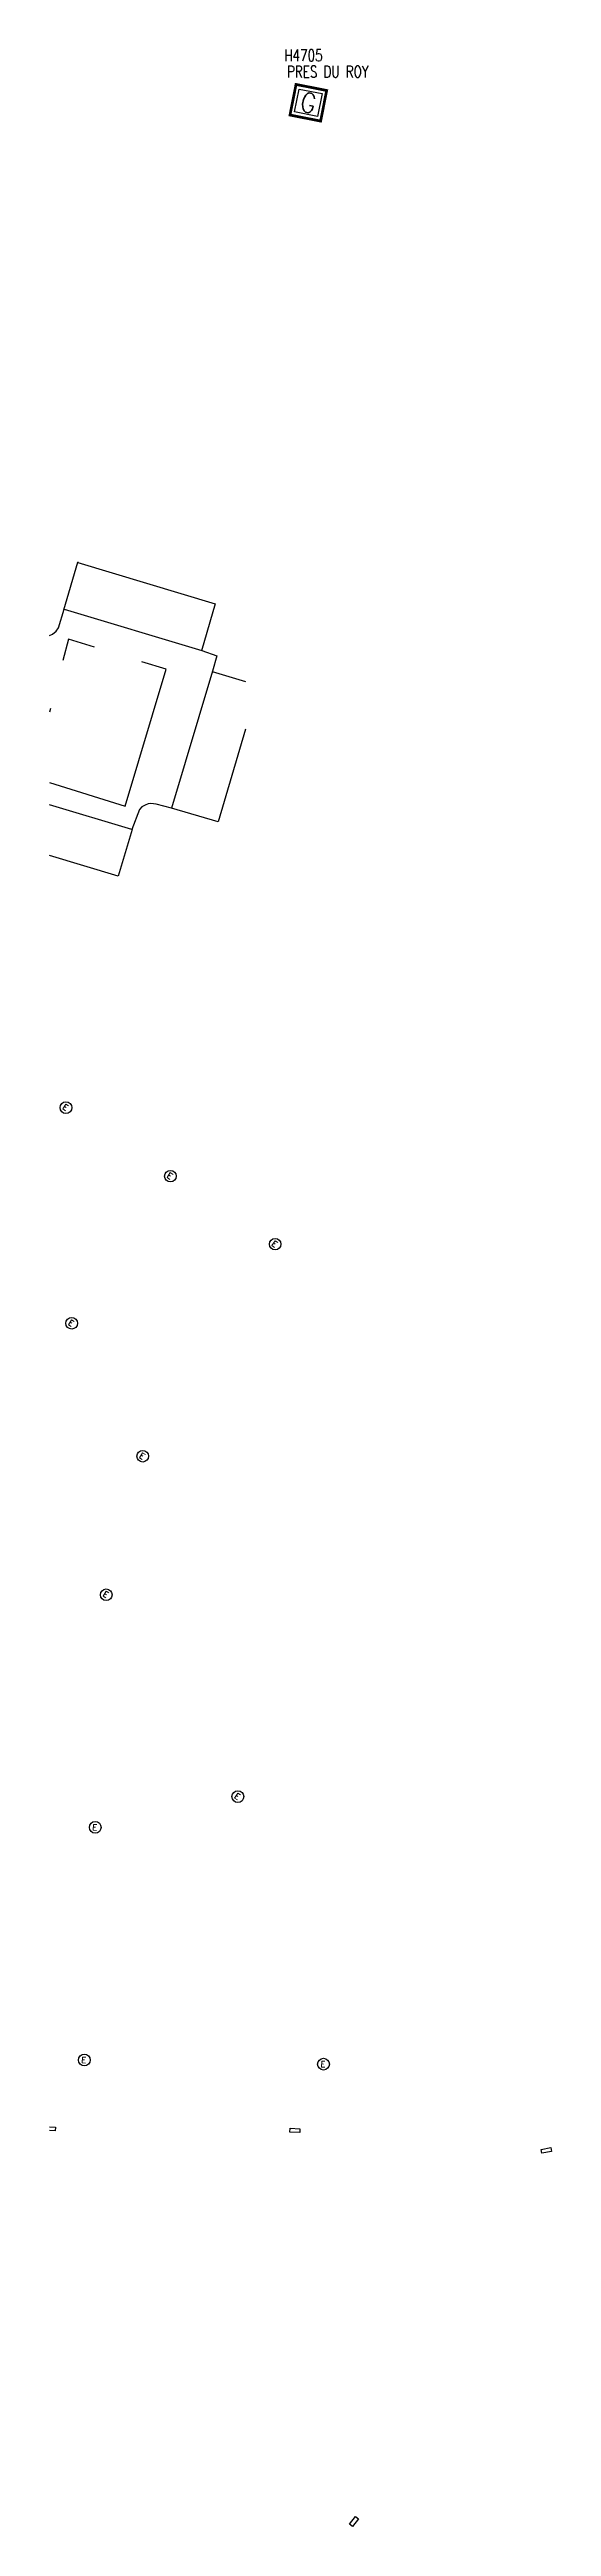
# Model space of a CAD drawing. Header units: millimetres. Extents: x 109000 to 109780, y 147301 to 147889.
# Drawn here: x 109000 to 109064.3, y 147301.2 to 147618.8 of the extents above; entities that cross this region are included whole.
import ezdxf
from ezdxf.enums import TextEntityAlignment as Align

# ---------------------------------------------------------------- set-up
doc = ezdxf.new("R2010")
doc.units = ezdxf.units.MM
doc.header["$MEASUREMENT"] = 0
doc.linetypes.add('CENTER', pattern=[50.8, 31.75, -6.35, 6.35, -6.35])
doc.layers.get('0').update_dxf_attribs({"linetype": 'CONTINUOUS'})
for name, color, linetype in [('B_200', 7, 'CONTINUOUS'), ('B_600', 7, 'CONTINUOUS'), ('BR05', 7, 'CENTER'), ('G_210', 7, 'CONTINUOUS')]:
    doc.layers.add(name, color=color, linetype=linetype)
doc.styles.get("Standard").update_dxf_attribs({"font": 'ROMANS.SHX', "width": 0.85})

# ---------------------------------------------------------------- blocks, each defined once
blk = doc.blocks.new('G_210_23')
at = {"layer": 'G_210', "color": 0, "linetype": 'Continuous', "const_width": 0.35, "flags": 128}
blk.add_lwpolyline([(4, 4), (4, 0), (0, 0), (0, 4)], close=True, dxfattribs=at)
at = {"layer": 'G_210', "color": 0, "linetype": 'Continuous'}
blk.add_lwpolyline([(0.5, 3.5), (3.5, 3.5), (3.5, 0.5), (0.5, 0.5)], close=True, dxfattribs=at)
at = {"layer": 'G_210', "insert": (2, 2), "char_height": 2.5, "width": 4, "attachment_point": 5}
blk.add_mtext('G', dxfattribs=at)
at = {"layer": 'G_210', "color": 0, "linetype": 'Continuous', "width": 0.75}
for tag, height, p in [('NUM', 4, (2, 16)), ('NOM', 4, (2, 11)), ('BCL', 3, (2, 7))]:
    blk.add_attdef(tag, text='', height=height, dxfattribs=at).set_placement(p, align=Align.MIDDLE)
at = {"layer": 'G_210', "color": 0, "linetype": 'Continuous', "width": 0.75, "flags": 3}
for tag, p in [('DEF_LEG', (2.14, -3.11)), ('DEF_COUP', (2.14, -5.61)), ('DEF_TYPE', (2.14, -8.11))]:
    blk.add_attdef(tag, text='', height=1.2, dxfattribs=at).set_placement(p, align=Align.MIDDLE)

msp = doc.modelspace()

# ---------------------------------------------------------------- linework, layer by layer
at = {"color": 2, "flags": 128}
for points in [[(109001.84, 147546.92), (109003.61, 147553.04)], [(109003.64, 147553.08), (109003.64, 147553.01), (109021.21, 147547.69), (109019.48, 147541.69)], [(109000, 147543.66), (109000.36, 147543.83), (109000.84, 147544.2), (109001.15, 147544.65), (109001.87, 147547.01), (109019.5, 147541.71), (109021.43, 147541.06), (109020.88, 147539.08), (109015.6, 147521.51), (109013.67, 147522.01), (109013.3, 147522.09), (109012.98, 147522.11), (109012.65, 147522.07), (109012.23, 147521.89), (109011.8, 147521.67), (109011.52, 147521.34), (109010.55, 147518.77), (109000, 147521.93)], [(109020.85, 147539.03), (109025.1, 147537.74)], [(109025.1, 147531.63), (109021.6, 147519.76), (109015.62, 147521.51)], [(109010.57, 147518.79), (109008.79, 147512.8), (109000, 147515.45)]]:
    msp.add_lwpolyline(points, dxfattribs=at)
at = {"layer": 'B_200', "linetype": 'Continuous'}
for centre, radius in [((109002.1, 147483.12), 0.763), ((109015.48, 147474.34), 0.745), ((109028.9, 147465.62), 0.745), ((109002.83, 147455.48), 0.745), ((109011.93, 147438.44), 0.745), ((109007.26, 147420.67), 0.75), ((109024.12, 147394.8), 0.754), ((109005.85, 147390.86), 0.751), ((109004.45, 147361.03), 0.751), ((109035.09, 147360.5), 0.751)]:
    msp.add_circle(centre, radius, dxfattribs=at)
at = {"layer": 'B_600', "linetype": 'Continuous'}
for points in [[(109000, 147352.48), (109000.76, 147352.44), (109000.73, 147351.94), (109000, 147351.98)], [(109032.06, 147352.23), (109032.04, 147351.73), (109030.79, 147351.8), (109030.82, 147352.3), (109032.06, 147352.23)], [(109063.06, 147349.08), (109062.97, 147349.56), (109064.2, 147349.8), (109064.29, 147349.31), (109063.06, 147349.08)], [(109039.2, 147302.52), (109039.58, 147302.2), (109038.81, 147301.23), (109038.42, 147301.55), (109039.2, 147302.52)]]:
    msp.add_lwpolyline(points, dxfattribs=at)
at = {"layer": 'BR05', "color": 252, "flags": 128}
msp.add_lwpolyline([(109000, 147524.79), (109009.68, 147521.77), (109014.95, 147539.32), (109002.41, 147543.2), (109000, 147533.82)], dxfattribs=at)

# ---------------------------------------------------------------- block references
at = {"layer": 'G_210'}
ref = msp.add_blockref('G_210_23', (109030.8, 147610.37), dxfattribs=dict(at, rotation=348.8412062172313))
ref.add_attrib('NUM', 'H4705', dxfattribs={"color": 0, "linetype": 'Continuous', "height": 1.5, "width": 0.75}).set_placement((109032.52, 147618.02), align=Align.MIDDLE)
ref.add_attrib('NOM', 'PRES DU ROY', dxfattribs={"color": 0, "linetype": 'Continuous', "height": 1.5, "width": 0.75}).set_placement((109035.64, 147615.93), align=Align.MIDDLE)

# ---------------------------------------------------------------- texts
at = {"layer": 'B_200'}
for height, rotation, width, p, p2 in [(0.745, 327.5346, 1.012936, (109001.58, 147483.02), (109002.09, 147482.69)), (0.759, 327.5295, 0.995173, (109014.95, 147474.22), (109015.47, 147473.89)), (0.75, 325.9082, 1.010349, (109028.37, 147465.52), (109028.88, 147465.17)), (0.745, 327.1327, 1.001915, (109002.3, 147455.36), (109002.81, 147455.03)), (0.763, 327.1327, 0.979061, (109011.4, 147438.31), (109011.91, 147437.98)), (0.75, 328.7804, 0.99263, (109006.74, 147420.55), (109007.26, 147420.23)), (0.759, 327.5295, 0.995173, (109023.6, 147394.67), (109024.11, 147394.34)), (0.751, 357.0598, 1.003702, (109005.46, 147390.5), (109006.07, 147390.47)), (0.751, 357.0598, 1.003702, (109004.05, 147360.67), (109004.66, 147360.64)), (0.751, 357.0691, 1.003694, (109034.7, 147360.14), (109035.31, 147360.11))]:
    msp.add_text('E', height=height, rotation=rotation, dxfattribs=dict(at, width=width)).set_placement(p, p2, align=Align.FIT)

doc.saveas('drawing.dxf')
